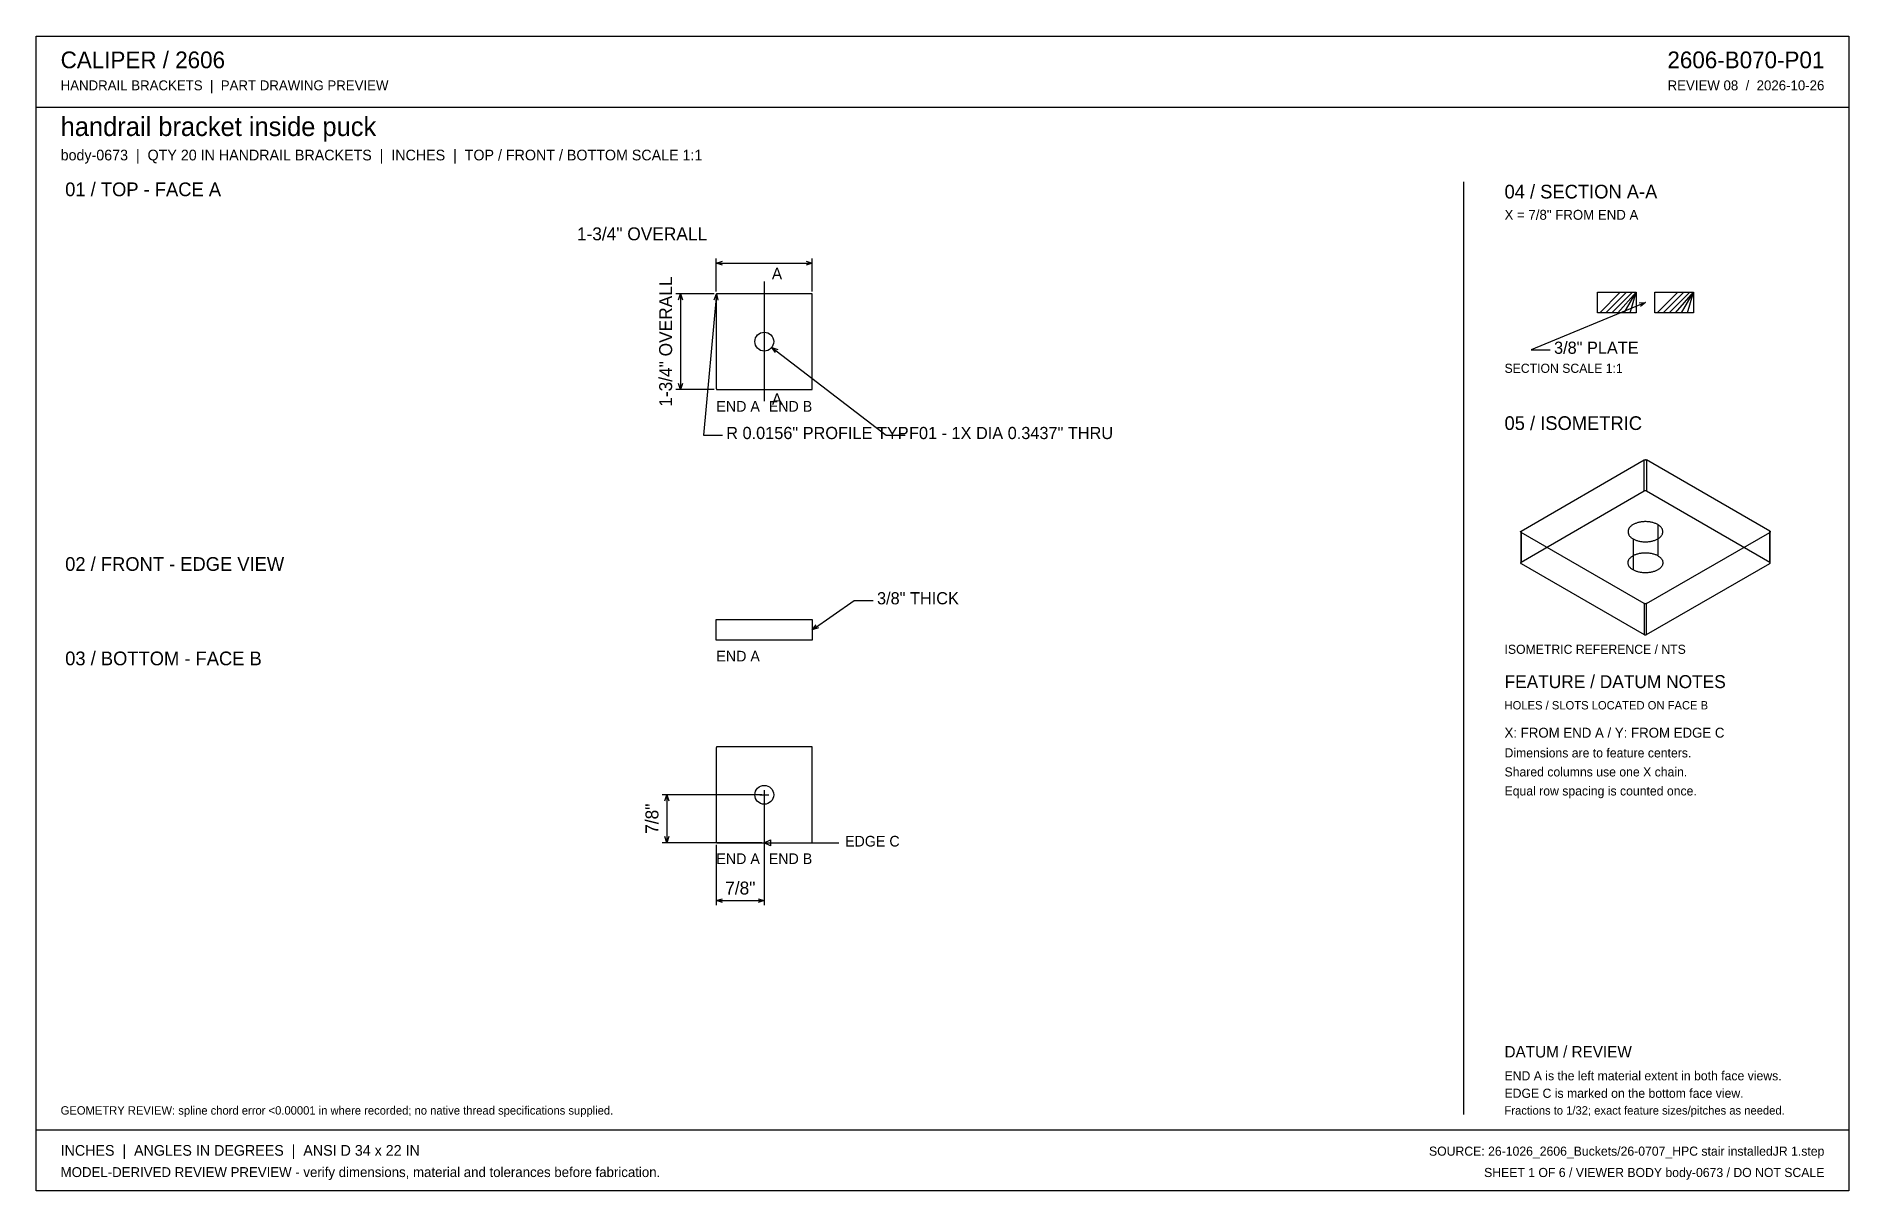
# Model space of a CAD drawing. Header units: inches. Extents: x 0.5 to 33.5, y 0.5 to 21.5.
import ezdxf
from ezdxf.enums import TextEntityAlignment as Align

# ---------------------------------------------------------------- set-up
doc = ezdxf.new("R2010")
doc.units = ezdxf.units.IN
doc.header["$MEASUREMENT"] = 0

msp = doc.modelspace()

# ---------------------------------------------------------------- texts
at = {"layer": 'ANNOTATION'}
for s, height, p in [('CALIPER / 2606', 0.30556, (0.917, 20.944)), ('HANDRAIL BRACKETS  |  PART DRAWING PREVIEW', 0.18056, (0.917, 20.542)), ('handrail bracket inside puck', 0.34722, (0.917, 19.708)), ('body-0673  |  QTY 20 IN HANDRAIL BRACKETS  |  INCHES  |  TOP / FRONT / BOTTOM SCALE 1:1', 0.19444, (0.917, 19.264)), ('01 / TOP - FACE A', 0.25, (1, 18.611)), ('04 / SECTION A-A', 0.25, (27.25, 18.569)), ('X = 7/8" FROM END A', 0.18056, (27.25, 18.181)), ('A', 0.208, (13.889, 17.097)), ('3/8" PLATE', 0.2222, (28.153, 15.736)), ('SECTION SCALE 1:1', 0.16667, (27.25, 15.389)), ('END A', 0.1944, (12.875, 14.681)), ('A', 0.208, (13.889, 14.806)), ('05 / ISOMETRIC', 0.25, (27.25, 14.347)), ('R 0.0156" PROFILE TYP', 0.22222, (13.056, 14.181)), ('F01 - 1X DIA 0.3437" THRU', 0.22222, (16.389, 14.181)), ('02 / FRONT - EDGE VIEW', 0.25, (1, 11.778)), ('3/8" THICK', 0.2222, (15.806, 11.167)), ('03 / BOTTOM - FACE B', 0.25, (1, 10.056)), ('END A', 0.1944, (12.875, 10.125)), ('ISOMETRIC REFERENCE / NTS', 0.16667, (27.25, 10.264)), ('FEATURE / DATUM NOTES', 0.23611, (27.25, 9.639)), ('HOLES / SLOTS LOCATED ON FACE B', 0.15278, (27.25, 9.25)), ('X: FROM END A / Y: FROM EDGE C', 0.18056, (27.25, 8.736)), ('Dimensions are to feature centers.', 0.16667, (27.25, 8.375)), ('Shared columns use one X chain.', 0.16667, (27.25, 8.028)), ('Equal row spacing is counted once.', 0.16667, (27.25, 7.681)), ('EDGE C', 0.1944, (15.222, 6.75)), ('END A', 0.1944, (12.875, 6.431)), ('DATUM / REVIEW', 0.20833, (27.25, 2.903)), ('END A is the left material extent in both face views.', 0.16667, (27.25, 2.486)), ('EDGE C is marked on the bottom face view.', 0.16667, (27.25, 2.167)), ('GEOMETRY REVIEW: spline chord error <0.00001 in where recorded; no native thread specifications supplied.', 0.152778, (0.917, 1.861)), ('Fractions to 1/32; exact feature sizes/pitches as needed.', 0.15278, (27.25, 1.861)), ('INCHES  |  ANGLES IN DEGREES  |  ANSI D 34 x 22 IN', 0.19444, (0.917, 1.111)), ('MODEL-DERIVED REVIEW PREVIEW - verify dimensions, material and tolerances before fabrication.', 0.18056, (0.917, 0.722))]:
    msp.add_text(s, height=height, dxfattribs=at).set_placement(p)
for s, height, p in [('2606-B070-P01', 0.30556, (33.083, 20.944)), ('REVIEW 08  /  2026-10-26', 0.18056, (33.083, 20.542)), ('1-3/4" OVERALL', 0.23611, (12.708, 17.806)), ('END B', 0.1944, (14.625, 14.681)), ('END B', 0.1944, (14.625, 6.431)), ('SOURCE: 26-1026_2606_Buckets/26-0707_HPC stair installedJR 1.step', 0.16667, (33.083, 1.111)), ('SHEET 1 OF 6 / VIEWER BODY body-0673 / DO NOT SCALE', 0.16667, (33.083, 0.722))]:
    msp.add_text(s, height=height, dxfattribs=at).set_placement(p, align=Align.RIGHT)
for s, height, p in [('1-3/4" OVERALL', 0.23611, (12.069, 15.958)), ('7/8"', 0.2361, (11.819, 7.257))]:
    msp.add_text(s, height=height, rotation=90, dxfattribs=at).set_placement(p, align=Align.CENTER)
msp.add_text('7/8"', height=0.2361, dxfattribs=at).set_placement((13.312, 5.875), align=Align.CENTER)

# ---------------------------------------------------------------- linework, layer by layer
at = {"layer": 'ANNOTATION'}
for p, q in [((12.875, 16.875), (12.875, 17.472)), ((12.875, 17.389), (12.986, 17.424)), ((12.875, 17.389), (14.625, 17.389)), ((12.986, 17.354), (12.875, 17.389)), ((14.514, 17.424), (14.625, 17.389)), ((14.625, 17.389), (14.514, 17.354)), ((14.625, 16.875), (14.625, 17.472)), ((13.75, 17.056), (13.75, 14.875)), ((12.833, 16.833), (12.139, 16.833)), ((12.187, 16.722), (12.222, 16.833)), ((12.222, 16.833), (12.222, 15.083)), ((12.222, 16.833), (12.257, 16.722)), ((12.88, 16.829), (12.639, 14.25)), ((12.835, 16.721), (12.88, 16.829)), ((12.88, 16.829), (12.904, 16.715)), ((29.819, 16.674), (27.736, 15.806)), ((29.704, 16.663), (29.819, 16.674)), ((29.819, 16.674), (29.73, 16.599)), ((13.886, 15.854), (15.972, 14.25)), ((13.953, 15.758), (13.886, 15.854)), ((13.886, 15.854), (13.995, 15.813)), ((27.736, 15.806), (28.083, 15.806)), ((12.833, 15.083), (12.139, 15.083)), ((12.222, 15.083), (12.187, 15.194)), ((12.257, 15.194), (12.222, 15.083)), ((12.639, 14.25), (12.986, 14.25)), ((15.972, 14.25), (16.319, 14.25)), ((14.625, 10.701), (15.389, 11.236)), ((15.389, 11.236), (15.736, 11.236)), ((14.625, 10.701), (14.696, 10.794)), ((14.736, 10.737), (14.625, 10.701)), ((13.708, 7.694), (11.889, 7.694)), ((11.937, 7.583), (11.972, 7.694)), ((11.972, 7.694), (11.972, 6.819)), ((11.972, 7.694), (12.007, 7.583)), ((13.667, 7.694), (13.833, 7.694)), ((13.75, 7.778), (13.75, 7.611)), ((13.75, 7.653), (13.75, 5.681)), ((13.708, 6.819), (11.889, 6.819)), ((11.972, 6.819), (11.937, 6.931)), ((12.007, 6.931), (11.972, 6.819)), ((12.875, 6.778), (12.875, 5.681)), ((13.75, 6.819), (13.861, 6.875)), ((13.75, 6.819), (15.111, 6.819)), ((13.861, 6.764), (13.75, 6.819)), ((13.861, 6.875), (13.861, 6.764)), ((12.875, 5.764), (12.986, 5.799)), ((12.875, 5.764), (13.75, 5.764)), ((12.986, 5.729), (12.875, 5.764)), ((13.639, 5.799), (13.75, 5.764)), ((13.75, 5.764), (13.639, 5.729))]:
    msp.add_line(p, q, dxfattribs=at)
at = {"layer": 'OUTLINE'}
for p, q in [((0.472, 21.528), (33.528, 21.528)), ((0.472, 0.472), (0.472, 21.528)), ((33.528, 21.528), (33.528, 0.472)), ((0.472, 20.236), (33.528, 20.236)), ((26.5, 18.875), (26.5, 1.861)), ((28.944, 16.861), (29.648, 16.861)), ((28.944, 16.486), (28.944, 16.861)), ((28.986, 16.486), (29.361, 16.861)), ((29.097, 16.486), (29.472, 16.861)), ((29.208, 16.486), (29.583, 16.861)), ((29.319, 16.486), (29.648, 16.861)), ((29.431, 16.486), (29.648, 16.861)), ((29.542, 16.486), (29.648, 16.861)), ((29.648, 16.861), (29.648, 16.486)), ((29.991, 16.861), (30.694, 16.861)), ((29.991, 16.486), (29.991, 16.861)), ((30.033, 16.486), (30.408, 16.861)), ((30.144, 16.486), (30.519, 16.861)), ((30.255, 16.486), (30.63, 16.861)), ((30.366, 16.486), (30.694, 16.861)), ((30.477, 16.486), (30.694, 16.861)), ((30.589, 16.486), (30.694, 16.861)), ((30.694, 16.861), (30.694, 16.486)), ((12.876, 16.822), (12.875, 16.822)), ((12.875, 16.822), (12.875, 16.821)), ((12.875, 16.821), (12.875, 16.821)), ((12.875, 16.821), (12.875, 16.82)), ((12.875, 16.82), (12.875, 16.82)), ((12.875, 16.82), (12.875, 16.82)), ((12.875, 16.82), (12.875, 16.819)), ((12.875, 16.819), (12.875, 16.819)), ((12.875, 16.819), (12.875, 16.818)), ((12.875, 16.818), (12.875, 15.099)), ((12.875, 16.818), (12.875, 16.818)), ((12.875, 16.818), (12.875, 16.818)), ((12.877, 16.824), (12.876, 16.824)), ((12.876, 16.824), (12.876, 16.824)), ((12.876, 16.824), (12.876, 16.823)), ((12.876, 16.823), (12.876, 16.823)), ((12.876, 16.823), (12.876, 16.823)), ((12.876, 16.823), (12.876, 16.822)), ((12.876, 16.822), (12.876, 16.822)), ((12.878, 16.826), (12.877, 16.826)), ((12.877, 16.826), (12.877, 16.826)), ((12.877, 16.826), (12.877, 16.825)), ((12.877, 16.825), (12.877, 16.825)), ((12.877, 16.825), (12.877, 16.825)), ((12.877, 16.825), (12.877, 16.824)), ((12.879, 16.828), (12.878, 16.827)), ((12.878, 16.827), (12.878, 16.827)), ((12.878, 16.827), (12.878, 16.827)), ((12.878, 16.827), (12.878, 16.826)), ((12.88, 16.829), (12.879, 16.828)), ((12.879, 16.828), (12.879, 16.828)), ((12.879, 16.828), (12.879, 16.828)), ((12.879, 16.828), (12.879, 16.828)), ((12.881, 16.83), (12.88, 16.83)), ((12.88, 16.83), (12.88, 16.829)), ((12.88, 16.829), (12.88, 16.829)), ((12.88, 16.829), (12.88, 16.829)), ((12.882, 16.83), (12.881, 16.83)), ((12.881, 16.83), (12.881, 16.83)), ((12.881, 16.83), (12.881, 16.83)), ((12.883, 16.831), (12.882, 16.831)), ((12.882, 16.831), (12.882, 16.831)), ((12.882, 16.831), (12.882, 16.83)), ((12.884, 16.832), (12.883, 16.831)), ((12.883, 16.831), (12.883, 16.831)), ((12.883, 16.831), (12.883, 16.831)), ((12.885, 16.832), (12.884, 16.832)), ((12.884, 16.832), (12.884, 16.832)), ((12.884, 16.832), (12.884, 16.832)), ((12.886, 16.833), (12.885, 16.832)), ((12.885, 16.832), (12.885, 16.832)), ((12.885, 16.832), (12.885, 16.832)), ((12.887, 16.833), (12.886, 16.833)), ((12.886, 16.833), (12.886, 16.833)), ((12.886, 16.833), (12.886, 16.833)), ((12.888, 16.833), (12.887, 16.833)), ((12.887, 16.833), (12.887, 16.833)), ((12.889, 16.833), (12.888, 16.833)), ((12.888, 16.833), (12.888, 16.833)), ((12.888, 16.833), (12.888, 16.833)), ((12.89, 16.833), (12.889, 16.833)), ((12.889, 16.833), (12.889, 16.833)), ((12.889, 16.833), (12.889, 16.833)), ((12.891, 16.833), (12.89, 16.833)), ((12.89, 16.833), (12.89, 16.833)), ((14.609, 16.833), (12.891, 16.833)), ((14.61, 16.833), (14.609, 16.833)), ((14.611, 16.833), (14.61, 16.833)), ((14.61, 16.833), (14.61, 16.833)), ((14.612, 16.833), (14.611, 16.833)), ((14.611, 16.833), (14.611, 16.833)), ((14.611, 16.833), (14.611, 16.833)), ((14.613, 16.833), (14.612, 16.833)), ((14.612, 16.833), (14.612, 16.833)), ((14.612, 16.833), (14.612, 16.833)), ((14.614, 16.833), (14.613, 16.833)), ((14.613, 16.833), (14.613, 16.833)), ((14.615, 16.832), (14.614, 16.833)), ((14.614, 16.833), (14.614, 16.833)), ((14.614, 16.833), (14.614, 16.833)), ((14.616, 16.832), (14.615, 16.832)), ((14.615, 16.832), (14.615, 16.832)), ((14.615, 16.832), (14.615, 16.832)), ((14.617, 16.831), (14.616, 16.832)), ((14.616, 16.832), (14.616, 16.832)), ((14.616, 16.832), (14.616, 16.832)), ((14.618, 16.831), (14.617, 16.831)), ((14.617, 16.831), (14.617, 16.831)), ((14.617, 16.831), (14.617, 16.831)), ((14.618, 16.83), (14.618, 16.831)), ((14.618, 16.831), (14.618, 16.831)), ((14.619, 16.83), (14.618, 16.83)), ((14.62, 16.83), (14.619, 16.83)), ((14.619, 16.83), (14.619, 16.83)), ((14.619, 16.83), (14.619, 16.83)), ((14.62, 16.829), (14.62, 16.83)), ((14.621, 16.828), (14.62, 16.829)), ((14.62, 16.829), (14.62, 16.829)), ((14.62, 16.829), (14.62, 16.829)), ((14.622, 16.827), (14.621, 16.828)), ((14.621, 16.828), (14.621, 16.828)), ((14.621, 16.828), (14.621, 16.828)), ((14.621, 16.828), (14.621, 16.828)), ((14.622, 16.826), (14.622, 16.827)), ((14.622, 16.827), (14.622, 16.827)), ((14.622, 16.827), (14.622, 16.827)), ((14.623, 16.826), (14.622, 16.826)), ((14.623, 16.825), (14.623, 16.826)), ((14.623, 16.826), (14.623, 16.826)), ((14.623, 16.824), (14.623, 16.825)), ((14.623, 16.825), (14.623, 16.825)), ((14.623, 16.825), (14.623, 16.825)), ((14.624, 16.824), (14.623, 16.824)), ((14.624, 16.823), (14.624, 16.824)), ((14.624, 16.824), (14.624, 16.824)), ((14.624, 16.822), (14.624, 16.823)), ((14.624, 16.823), (14.624, 16.823)), ((14.624, 16.823), (14.624, 16.823)), ((14.625, 16.822), (14.624, 16.822)), ((14.624, 16.822), (14.624, 16.822)), ((14.625, 16.821), (14.625, 16.822)), ((14.625, 16.82), (14.625, 16.821)), ((14.625, 16.821), (14.625, 16.821)), ((14.625, 16.819), (14.625, 16.82)), ((14.625, 16.82), (14.625, 16.82)), ((14.625, 16.82), (14.625, 16.82)), ((14.625, 16.818), (14.625, 16.819)), ((14.625, 16.819), (14.625, 16.819)), ((14.625, 15.099), (14.625, 16.818)), ((14.625, 16.818), (14.625, 16.818)), ((14.625, 16.818), (14.625, 16.818)), ((29.648, 16.486), (28.944, 16.486)), ((30.694, 16.486), (29.991, 16.486)), ((12.875, 15.099), (12.875, 15.099)), ((12.875, 15.099), (12.875, 15.098)), ((12.875, 15.098), (12.875, 15.098)), ((12.875, 15.098), (12.875, 15.097)), ((12.875, 15.097), (12.875, 15.097)), ((12.875, 15.097), (12.875, 15.097)), ((12.875, 15.097), (12.875, 15.096)), ((12.875, 15.096), (12.875, 15.096)), ((12.875, 15.096), (12.875, 15.096)), ((12.875, 15.096), (12.875, 15.095)), ((12.875, 15.095), (12.876, 15.095)), ((12.876, 15.095), (12.876, 15.094)), ((12.876, 15.094), (12.876, 15.094)), ((12.876, 15.094), (12.876, 15.094)), ((12.876, 15.094), (12.876, 15.093)), ((12.876, 15.093), (12.876, 15.093)), ((12.876, 15.093), (12.876, 15.093)), ((12.876, 15.093), (12.877, 15.092)), ((12.877, 15.092), (12.877, 15.092)), ((12.877, 15.092), (12.877, 15.092)), ((12.877, 15.092), (12.877, 15.091)), ((12.877, 15.091), (12.877, 15.091)), ((12.877, 15.091), (12.877, 15.091)), ((12.877, 15.091), (12.878, 15.09)), ((12.878, 15.09), (12.878, 15.09)), ((12.878, 15.09), (12.878, 15.09)), ((12.878, 15.09), (12.878, 15.089)), ((12.878, 15.089), (12.879, 15.089)), ((12.879, 15.089), (12.879, 15.089)), ((12.879, 15.089), (12.879, 15.088)), ((12.879, 15.088), (12.879, 15.088)), ((12.879, 15.088), (12.88, 15.088)), ((12.88, 15.088), (12.88, 15.088)), ((12.88, 15.088), (12.88, 15.087)), ((12.88, 15.087), (12.88, 15.087)), ((12.88, 15.087), (12.881, 15.087)), ((12.881, 15.087), (12.881, 15.087)), ((12.881, 15.087), (12.881, 15.086)), ((12.881, 15.086), (12.882, 15.086)), ((12.882, 15.086), (12.882, 15.086)), ((12.882, 15.086), (12.882, 15.086)), ((12.882, 15.086), (12.883, 15.086)), ((12.883, 15.086), (12.883, 15.085)), ((12.883, 15.085), (12.883, 15.085)), ((12.883, 15.085), (12.884, 15.085)), ((12.884, 15.085), (12.884, 15.085)), ((12.884, 15.085), (12.884, 15.085)), ((12.884, 15.085), (12.885, 15.085)), ((12.885, 15.085), (12.885, 15.084)), ((12.885, 15.084), (12.885, 15.084)), ((12.885, 15.084), (12.886, 15.084)), ((12.886, 15.084), (12.886, 15.084)), ((12.886, 15.084), (12.886, 15.084)), ((12.886, 15.084), (12.887, 15.084)), ((12.887, 15.084), (12.887, 15.084)), ((12.887, 15.084), (12.888, 15.084)), ((12.888, 15.084), (12.888, 15.084)), ((12.888, 15.084), (12.888, 15.084)), ((12.888, 15.084), (12.889, 15.083)), ((12.889, 15.083), (12.889, 15.083)), ((12.889, 15.083), (12.889, 15.083)), ((12.889, 15.083), (12.89, 15.083)), ((12.89, 15.083), (12.89, 15.083)), ((12.89, 15.083), (12.891, 15.083)), ((12.891, 15.083), (14.609, 15.083)), ((14.609, 15.083), (14.61, 15.083)), ((14.61, 15.083), (14.61, 15.083)), ((14.61, 15.083), (14.611, 15.083)), ((14.611, 15.083), (14.612, 15.084)), ((14.611, 15.083), (14.611, 15.083)), ((14.611, 15.083), (14.611, 15.083)), ((14.612, 15.084), (14.612, 15.084)), ((14.612, 15.084), (14.612, 15.084)), ((14.612, 15.084), (14.613, 15.084)), ((14.613, 15.084), (14.613, 15.084)), ((14.613, 15.084), (14.614, 15.084)), ((14.614, 15.084), (14.614, 15.084)), ((14.614, 15.084), (14.614, 15.084)), ((14.614, 15.084), (14.615, 15.084)), ((14.615, 15.084), (14.615, 15.085)), ((14.615, 15.085), (14.616, 15.085)), ((14.615, 15.084), (14.615, 15.084)), ((14.616, 15.085), (14.616, 15.085)), ((14.616, 15.085), (14.616, 15.085)), ((14.616, 15.085), (14.617, 15.085)), ((14.617, 15.085), (14.617, 15.086)), ((14.617, 15.086), (14.618, 15.086)), ((14.617, 15.085), (14.617, 15.085)), ((14.618, 15.086), (14.618, 15.086)), ((14.618, 15.086), (14.618, 15.086)), ((14.618, 15.086), (14.619, 15.086)), ((14.619, 15.086), (14.619, 15.087)), ((14.619, 15.087), (14.619, 15.087)), ((14.619, 15.087), (14.62, 15.087)), ((14.62, 15.087), (14.62, 15.088)), ((14.62, 15.088), (14.62, 15.088)), ((14.62, 15.088), (14.621, 15.088)), ((14.62, 15.087), (14.62, 15.087)), ((14.621, 15.088), (14.621, 15.089)), ((14.621, 15.089), (14.621, 15.089)), ((14.621, 15.089), (14.622, 15.089)), ((14.621, 15.088), (14.621, 15.088)), ((14.622, 15.09), (14.623, 15.091)), ((14.622, 15.089), (14.622, 15.09)), ((14.622, 15.09), (14.622, 15.09)), ((14.622, 15.09), (14.622, 15.09)), ((14.623, 15.092), (14.624, 15.093)), ((14.623, 15.091), (14.623, 15.092)), ((14.623, 15.092), (14.623, 15.092)), ((14.623, 15.092), (14.623, 15.092)), ((14.623, 15.091), (14.623, 15.091)), ((14.623, 15.091), (14.623, 15.091)), ((14.624, 15.094), (14.624, 15.095)), ((14.624, 15.095), (14.625, 15.095)), ((14.624, 15.093), (14.624, 15.094)), ((14.624, 15.094), (14.624, 15.094)), ((14.624, 15.094), (14.624, 15.094)), ((14.624, 15.093), (14.624, 15.093)), ((14.624, 15.093), (14.624, 15.093)), ((14.625, 15.098), (14.625, 15.099)), ((14.625, 15.099), (14.625, 15.099)), ((14.625, 15.097), (14.625, 15.098)), ((14.625, 15.098), (14.625, 15.098)), ((14.625, 15.096), (14.625, 15.097)), ((14.625, 15.097), (14.625, 15.097)), ((14.625, 15.097), (14.625, 15.097)), ((14.625, 15.095), (14.625, 15.096)), ((14.625, 15.096), (14.625, 15.096)), ((14.625, 15.096), (14.625, 15.096)), ((27.552, 12.503), (29.799, 13.801)), ((29.799, 13.801), (29.8, 13.801)), ((29.799, 13.235), (29.799, 13.801)), ((29.8, 13.801), (29.801, 13.802)), ((29.8, 13.801), (29.8, 13.801)), ((29.801, 13.802), (29.801, 13.802)), ((29.801, 13.802), (29.802, 13.802)), ((29.802, 13.802), (29.803, 13.803)), ((29.802, 13.802), (29.802, 13.802)), ((29.803, 13.803), (29.803, 13.803)), ((29.803, 13.803), (29.804, 13.803)), ((29.804, 13.803), (29.805, 13.803)), ((29.805, 13.803), (29.806, 13.804)), ((29.805, 13.803), (29.805, 13.803)), ((29.806, 13.804), (29.806, 13.804)), ((29.806, 13.804), (29.807, 13.804)), ((29.807, 13.804), (29.808, 13.804)), ((29.808, 13.804), (29.808, 13.804)), ((29.808, 13.804), (29.809, 13.804)), ((29.809, 13.804), (29.81, 13.805)), ((29.81, 13.805), (29.81, 13.805)), ((29.81, 13.805), (29.811, 13.805)), ((29.811, 13.805), (29.812, 13.805)), ((29.812, 13.805), (29.812, 13.805)), ((29.812, 13.805), (29.813, 13.805)), ((29.813, 13.805), (29.814, 13.805)), ((29.814, 13.805), (29.815, 13.805)), ((29.815, 13.805), (29.815, 13.805)), ((29.815, 13.805), (29.816, 13.805)), ((29.816, 13.805), (29.817, 13.805)), ((29.817, 13.805), (29.817, 13.806)), ((29.817, 13.806), (29.818, 13.806)), ((29.818, 13.806), (29.819, 13.806)), ((29.819, 13.806), (29.819, 13.806)), ((29.819, 13.806), (29.82, 13.806)), ((29.82, 13.806), (29.821, 13.806)), ((29.821, 13.806), (29.822, 13.806)), ((29.822, 13.806), (29.822, 13.805)), ((29.822, 13.805), (29.823, 13.805)), ((29.823, 13.805), (29.824, 13.805)), ((29.824, 13.805), (29.824, 13.805)), ((29.824, 13.805), (29.825, 13.805)), ((29.825, 13.805), (29.826, 13.805)), ((29.826, 13.805), (29.826, 13.805)), ((29.826, 13.805), (29.827, 13.805)), ((29.827, 13.805), (29.828, 13.805)), ((29.828, 13.805), (29.829, 13.805)), ((29.829, 13.805), (29.829, 13.805)), ((29.829, 13.805), (29.83, 13.804)), ((29.83, 13.804), (29.831, 13.804)), ((29.831, 13.804), (29.831, 13.804)), ((29.831, 13.804), (29.832, 13.804)), ((29.832, 13.804), (29.832, 13.804)), ((29.832, 13.804), (29.833, 13.804)), ((29.833, 13.804), (29.834, 13.803)), ((29.834, 13.803), (29.834, 13.803)), ((29.834, 13.803), (29.835, 13.803)), ((29.835, 13.803), (29.835, 13.803)), ((29.835, 13.803), (29.836, 13.803)), ((29.836, 13.803), (29.837, 13.802)), ((29.837, 13.802), (29.837, 13.802)), ((29.837, 13.802), (29.838, 13.802)), ((29.838, 13.802), (29.838, 13.802)), ((29.838, 13.802), (29.839, 13.801)), ((29.839, 13.801), (29.839, 13.801)), ((29.839, 13.801), (29.84, 13.801)), ((32.087, 12.503), (29.84, 13.801)), ((29.84, 13.801), (29.84, 13.235)), ((27.552, 11.937), (29.799, 13.235)), ((29.8, 13.235), (29.799, 13.235)), ((29.801, 13.235), (29.8, 13.235)), ((29.8, 13.235), (29.8, 13.235)), ((29.802, 13.236), (29.801, 13.236)), ((29.801, 13.236), (29.801, 13.235)), ((29.803, 13.236), (29.802, 13.236)), ((29.802, 13.236), (29.802, 13.236)), ((29.804, 13.237), (29.803, 13.237)), ((29.803, 13.237), (29.803, 13.236)), ((29.805, 13.237), (29.804, 13.237)), ((29.806, 13.237), (29.805, 13.237)), ((29.805, 13.237), (29.805, 13.237)), ((29.807, 13.238), (29.806, 13.238)), ((29.806, 13.238), (29.806, 13.237)), ((29.808, 13.238), (29.807, 13.238)), ((29.809, 13.238), (29.808, 13.238)), ((29.808, 13.238), (29.808, 13.238)), ((29.81, 13.238), (29.809, 13.238)), ((29.811, 13.239), (29.81, 13.239)), ((29.81, 13.239), (29.81, 13.238)), ((29.812, 13.239), (29.811, 13.239)), ((29.813, 13.239), (29.812, 13.239)), ((29.812, 13.239), (29.812, 13.239)), ((29.814, 13.239), (29.813, 13.239)), ((29.815, 13.239), (29.814, 13.239)), ((29.816, 13.239), (29.815, 13.239)), ((29.815, 13.239), (29.815, 13.239)), ((29.817, 13.239), (29.816, 13.239)), ((29.818, 13.239), (29.817, 13.239)), ((29.817, 13.239), (29.817, 13.239)), ((29.819, 13.239), (29.818, 13.239)), ((29.82, 13.239), (29.819, 13.239)), ((29.819, 13.239), (29.819, 13.239)), ((29.821, 13.239), (29.82, 13.239)), ((29.822, 13.239), (29.821, 13.239)), ((29.823, 13.239), (29.822, 13.239)), ((29.822, 13.239), (29.822, 13.239)), ((29.824, 13.239), (29.823, 13.239)), ((29.825, 13.239), (29.824, 13.239)), ((29.824, 13.239), (29.824, 13.239)), ((29.826, 13.239), (29.825, 13.239)), ((29.827, 13.239), (29.826, 13.239)), ((29.826, 13.239), (29.826, 13.239)), ((29.828, 13.239), (29.827, 13.239)), ((29.829, 13.239), (29.828, 13.239)), ((29.829, 13.238), (29.829, 13.239)), ((29.83, 13.238), (29.829, 13.238)), ((29.831, 13.238), (29.83, 13.238)), ((29.832, 13.238), (29.831, 13.238)), ((29.831, 13.238), (29.831, 13.238)), ((29.833, 13.237), (29.832, 13.238)), ((29.832, 13.238), (29.832, 13.238)), ((29.834, 13.237), (29.833, 13.237)), ((29.835, 13.237), (29.834, 13.237)), ((29.834, 13.237), (29.834, 13.237)), ((29.836, 13.236), (29.835, 13.237)), ((29.835, 13.237), (29.835, 13.237)), ((29.837, 13.236), (29.836, 13.236)), ((29.838, 13.236), (29.837, 13.236)), ((29.837, 13.236), (29.837, 13.236)), ((29.838, 13.235), (29.838, 13.236)), ((29.839, 13.235), (29.838, 13.235)), ((29.84, 13.235), (29.839, 13.235)), ((29.839, 13.235), (29.839, 13.235)), ((29.84, 13.235), (32.087, 11.937)), ((29.526, 12.562), (29.52, 12.553)), ((29.532, 12.57), (29.526, 12.562)), ((29.539, 12.578), (29.532, 12.57)), ((29.547, 12.586), (29.539, 12.578)), ((29.555, 12.593), (29.547, 12.586)), ((29.564, 12.601), (29.555, 12.593)), ((29.574, 12.608), (29.564, 12.601)), ((29.584, 12.615), (29.574, 12.608)), ((29.595, 12.621), (29.584, 12.615)), ((29.606, 12.627), (29.595, 12.621)), ((29.618, 12.633), (29.606, 12.627)), ((29.63, 12.639), (29.618, 12.633)), ((29.643, 12.644), (29.63, 12.639)), ((29.656, 12.649), (29.643, 12.644)), ((29.67, 12.653), (29.656, 12.649)), ((29.684, 12.657), (29.67, 12.653)), ((29.698, 12.661), (29.684, 12.657)), ((29.712, 12.664), (29.698, 12.661)), ((29.727, 12.667), (29.712, 12.664)), ((29.742, 12.669), (29.727, 12.667)), ((29.757, 12.671), (29.742, 12.669)), ((29.773, 12.673), (29.757, 12.671)), ((29.788, 12.674), (29.773, 12.673)), ((29.804, 12.675), (29.788, 12.674)), ((29.819, 12.675), (29.804, 12.675)), ((29.835, 12.675), (29.819, 12.675)), ((29.851, 12.674), (29.835, 12.675)), ((29.866, 12.673), (29.851, 12.674)), ((29.881, 12.671), (29.866, 12.673)), ((29.897, 12.669), (29.881, 12.671)), ((29.912, 12.667), (29.897, 12.669)), ((29.926, 12.664), (29.912, 12.667)), ((29.941, 12.661), (29.926, 12.664)), ((29.955, 12.657), (29.941, 12.661)), ((29.969, 12.653), (29.955, 12.657)), ((29.983, 12.649), (29.969, 12.653)), ((29.996, 12.644), (29.983, 12.649)), ((30.009, 12.639), (29.996, 12.644)), ((30.021, 12.633), (30.009, 12.639)), ((30.033, 12.627), (30.021, 12.633)), ((30.044, 12.621), (30.033, 12.627)), ((30.044, 12.621), (30.044, 12.055)), ((30.055, 12.615), (30.044, 12.621)), ((30.065, 12.608), (30.055, 12.615)), ((30.075, 12.601), (30.065, 12.608)), ((30.084, 12.593), (30.075, 12.601)), ((30.092, 12.586), (30.084, 12.593)), ((30.1, 12.578), (30.092, 12.586)), ((30.107, 12.57), (30.1, 12.578)), ((30.113, 12.562), (30.107, 12.57)), ((30.119, 12.553), (30.113, 12.562)), ((27.543, 12.492), (27.543, 12.493)), ((27.543, 12.493), (27.543, 12.493)), ((27.543, 12.493), (27.544, 12.493)), ((27.543, 12.491), (27.543, 12.492)), ((27.543, 12.492), (27.543, 12.492)), ((27.543, 12.49), (27.543, 12.491)), ((27.543, 12.491), (27.543, 12.491)), ((27.543, 12.491), (27.543, 12.491)), ((27.544, 12.489), (27.543, 12.49)), ((27.543, 12.49), (27.543, 12.49)), ((27.544, 12.495), (27.544, 12.496)), ((27.544, 12.496), (27.545, 12.496)), ((27.544, 12.494), (27.544, 12.495)), ((27.544, 12.495), (27.544, 12.495)), ((27.544, 12.495), (27.544, 12.495)), ((27.544, 12.493), (27.544, 12.494)), ((27.544, 12.494), (27.544, 12.494)), ((27.544, 12.488), (27.544, 12.489)), ((27.544, 12.489), (27.544, 12.489)), ((27.544, 12.489), (27.544, 12.489)), ((27.544, 12.487), (27.544, 12.488)), ((27.544, 12.488), (27.544, 12.488)), ((27.545, 12.487), (27.544, 12.487)), ((27.544, 12.487), (27.544, 12.487)), ((27.545, 12.497), (27.546, 12.498)), ((27.545, 12.496), (27.545, 12.497)), ((27.545, 12.497), (27.545, 12.497)), ((27.545, 12.497), (27.545, 12.497)), ((27.545, 12.486), (27.545, 12.487)), ((27.545, 12.485), (27.545, 12.486)), ((27.545, 12.486), (27.545, 12.486)), ((27.546, 12.485), (27.545, 12.485)), ((27.546, 12.498), (27.546, 12.499)), ((27.546, 12.499), (27.546, 12.499)), ((27.546, 12.499), (27.547, 12.499)), ((27.546, 12.498), (27.546, 12.498)), ((27.546, 12.484), (27.546, 12.485)), ((27.546, 12.485), (27.546, 12.485)), ((27.547, 12.484), (27.546, 12.484)), ((27.546, 12.484), (27.546, 12.484)), ((27.547, 12.499), (27.547, 12.5)), ((27.547, 12.5), (27.547, 12.5)), ((27.547, 12.5), (27.548, 12.5)), ((27.547, 12.483), (27.547, 12.484)), ((27.548, 12.482), (27.547, 12.483)), ((27.547, 12.483), (27.547, 12.483)), ((27.548, 12.5), (27.548, 12.501)), ((27.548, 12.501), (27.549, 12.501)), ((27.549, 12.482), (27.548, 12.482)), ((27.548, 12.482), (27.548, 12.482)), ((27.549, 12.501), (27.549, 12.502)), ((27.549, 12.502), (27.55, 12.502)), ((27.549, 12.501), (27.549, 12.501)), ((27.549, 12.481), (27.549, 12.482)), ((27.55, 12.481), (27.549, 12.481)), ((27.549, 12.481), (27.549, 12.481)), ((27.55, 12.502), (27.551, 12.503)), ((27.55, 12.502), (27.55, 12.502)), ((27.551, 12.48), (27.55, 12.481)), ((27.55, 12.481), (27.55, 12.481)), ((27.551, 12.503), (27.551, 12.503)), ((27.551, 12.503), (27.552, 12.503)), ((27.552, 12.48), (27.551, 12.48)), ((27.551, 12.48), (27.551, 12.48)), ((27.552, 12.503), (27.552, 11.937)), ((29.799, 11.182), (27.552, 12.48)), ((27.552, 11.913), (27.552, 12.48)), ((29.503, 12.509), (29.502, 12.5)), ((29.502, 12.5), (29.502, 12.491)), ((29.502, 12.491), (29.502, 12.482)), ((29.502, 12.482), (29.503, 12.473)), ((29.505, 12.518), (29.503, 12.509)), ((29.503, 12.473), (29.505, 12.464)), ((29.508, 12.527), (29.505, 12.518)), ((29.505, 12.464), (29.508, 12.456)), ((29.511, 12.536), (29.508, 12.527)), ((29.508, 12.456), (29.511, 12.447)), ((29.515, 12.545), (29.511, 12.536)), ((29.511, 12.447), (29.515, 12.438)), ((29.52, 12.553), (29.515, 12.545)), ((29.515, 12.438), (29.52, 12.43)), ((29.52, 12.43), (29.526, 12.421)), ((29.526, 12.421), (29.532, 12.413)), ((29.532, 12.413), (29.539, 12.405)), ((29.539, 12.405), (29.547, 12.397)), ((29.547, 12.397), (29.555, 12.389)), ((29.555, 12.389), (29.564, 12.382)), ((29.564, 12.382), (29.574, 12.375)), ((29.574, 12.375), (29.584, 12.368)), ((29.584, 12.368), (29.595, 12.362)), ((29.595, 12.362), (29.606, 12.355)), ((29.595, 12.362), (29.595, 11.796)), ((29.606, 12.355), (29.618, 12.35)), ((29.618, 12.35), (29.63, 12.344)), ((29.63, 12.344), (29.643, 12.339)), ((29.643, 12.339), (29.656, 12.334)), ((29.656, 12.334), (29.67, 12.33)), ((29.67, 12.33), (29.684, 12.326)), ((29.684, 12.326), (29.698, 12.322)), ((29.698, 12.322), (29.712, 12.319)), ((29.712, 12.319), (29.727, 12.316)), ((29.727, 12.316), (29.742, 12.313)), ((29.742, 12.313), (29.757, 12.311)), ((29.757, 12.311), (29.773, 12.31)), ((29.773, 12.31), (29.788, 12.309)), ((29.788, 12.309), (29.804, 12.308)), ((29.804, 12.308), (29.819, 12.308)), ((29.819, 12.308), (29.835, 12.308)), ((29.835, 12.308), (29.851, 12.309)), ((29.84, 11.182), (32.087, 12.48)), ((29.851, 12.309), (29.866, 12.31)), ((29.866, 12.31), (29.881, 12.311)), ((29.881, 12.311), (29.897, 12.313)), ((29.897, 12.313), (29.912, 12.316)), ((29.912, 12.316), (29.926, 12.319)), ((29.926, 12.319), (29.941, 12.322)), ((29.941, 12.322), (29.955, 12.326)), ((29.955, 12.326), (29.969, 12.33)), ((29.969, 12.33), (29.983, 12.334)), ((29.983, 12.334), (29.996, 12.339)), ((29.996, 12.339), (30.009, 12.344)), ((30.009, 12.344), (30.021, 12.35)), ((30.021, 12.35), (30.033, 12.355)), ((30.033, 12.355), (30.044, 12.362)), ((30.044, 12.362), (30.055, 12.368)), ((30.055, 12.368), (30.065, 12.375)), ((30.065, 12.375), (30.075, 12.382)), ((30.075, 12.382), (30.084, 12.389)), ((30.084, 12.389), (30.092, 12.397)), ((30.092, 12.397), (30.1, 12.405)), ((30.1, 12.405), (30.107, 12.413)), ((30.107, 12.413), (30.113, 12.421)), ((30.113, 12.421), (30.119, 12.43)), ((30.124, 12.545), (30.119, 12.553)), ((30.119, 12.43), (30.124, 12.438)), ((30.128, 12.536), (30.124, 12.545)), ((30.124, 12.438), (30.128, 12.447)), ((30.131, 12.527), (30.128, 12.536)), ((30.128, 12.447), (30.131, 12.456)), ((30.134, 12.518), (30.131, 12.527)), ((30.131, 12.456), (30.134, 12.464)), ((30.136, 12.509), (30.134, 12.518)), ((30.134, 12.464), (30.136, 12.473)), ((30.137, 12.5), (30.136, 12.509)), ((30.136, 12.473), (30.137, 12.482)), ((30.137, 12.491), (30.137, 12.5)), ((30.137, 12.482), (30.137, 12.491)), ((32.087, 12.503), (32.088, 12.503)), ((32.087, 11.937), (32.087, 12.503)), ((32.088, 12.48), (32.087, 12.48)), ((32.087, 12.48), (32.087, 11.913)), ((32.088, 12.503), (32.088, 12.503)), ((32.088, 12.503), (32.089, 12.502)), ((32.089, 12.481), (32.088, 12.48)), ((32.088, 12.48), (32.088, 12.48)), ((32.089, 12.502), (32.089, 12.502)), ((32.089, 12.502), (32.089, 12.502)), ((32.089, 12.502), (32.09, 12.501)), ((32.09, 12.481), (32.089, 12.481)), ((32.089, 12.481), (32.089, 12.481)), ((32.089, 12.481), (32.089, 12.481)), ((32.09, 12.501), (32.09, 12.501)), ((32.09, 12.501), (32.091, 12.501)), ((32.091, 12.482), (32.09, 12.482)), ((32.09, 12.482), (32.09, 12.481)), ((32.091, 12.501), (32.091, 12.5)), ((32.091, 12.5), (32.091, 12.5)), ((32.091, 12.5), (32.092, 12.5)), ((32.092, 12.483), (32.091, 12.483)), ((32.091, 12.483), (32.091, 12.482)), ((32.091, 12.482), (32.091, 12.482)), ((32.092, 12.5), (32.092, 12.499)), ((32.092, 12.499), (32.092, 12.499)), ((32.092, 12.499), (32.093, 12.499)), ((32.093, 12.484), (32.092, 12.484)), ((32.092, 12.484), (32.092, 12.484)), ((32.092, 12.484), (32.092, 12.483)), ((32.093, 12.499), (32.093, 12.498)), ((32.093, 12.498), (32.093, 12.498)), ((32.093, 12.498), (32.094, 12.497)), ((32.094, 12.485), (32.093, 12.485)), ((32.093, 12.485), (32.093, 12.485)), ((32.093, 12.485), (32.093, 12.484)), ((32.094, 12.497), (32.094, 12.497)), ((32.094, 12.497), (32.094, 12.497)), ((32.094, 12.497), (32.094, 12.496)), ((32.094, 12.496), (32.094, 12.496)), ((32.094, 12.496), (32.095, 12.495)), ((32.095, 12.487), (32.094, 12.487)), ((32.094, 12.487), (32.094, 12.487)), ((32.094, 12.487), (32.094, 12.486)), ((32.094, 12.486), (32.094, 12.486)), ((32.094, 12.486), (32.094, 12.485)), ((32.095, 12.495), (32.095, 12.495)), ((32.095, 12.495), (32.095, 12.495)), ((32.095, 12.495), (32.095, 12.494)), ((32.095, 12.494), (32.095, 12.494)), ((32.095, 12.494), (32.095, 12.493)), ((32.095, 12.493), (32.095, 12.493)), ((32.095, 12.493), (32.095, 12.493)), ((32.095, 12.493), (32.096, 12.492)), ((32.096, 12.491), (32.095, 12.49)), ((32.095, 12.49), (32.095, 12.49)), ((32.095, 12.49), (32.095, 12.489)), ((32.095, 12.489), (32.095, 12.489)), ((32.095, 12.489), (32.095, 12.489)), ((32.095, 12.489), (32.095, 12.488)), ((32.095, 12.488), (32.095, 12.488)), ((32.095, 12.488), (32.095, 12.487)), ((32.096, 12.492), (32.096, 12.492)), ((32.096, 12.492), (32.096, 12.491)), ((32.096, 12.491), (32.096, 12.491)), ((32.096, 12.491), (32.096, 12.491)), ((27.544, 11.927), (27.543, 11.927)), ((27.543, 11.927), (27.543, 11.926)), ((27.543, 11.926), (27.543, 11.926)), ((27.543, 11.926), (27.543, 11.926)), ((27.543, 11.926), (27.543, 11.925)), ((27.543, 11.925), (27.543, 11.925)), ((27.543, 11.925), (27.543, 11.924)), ((27.543, 11.924), (27.543, 11.924)), ((27.543, 11.924), (27.543, 11.924)), ((27.543, 11.924), (27.544, 11.923)), ((27.545, 11.93), (27.544, 11.93)), ((27.544, 11.93), (27.544, 11.929)), ((27.544, 11.929), (27.544, 11.929)), ((27.544, 11.929), (27.544, 11.929)), ((27.544, 11.929), (27.544, 11.928)), ((27.544, 11.928), (27.544, 11.928)), ((27.544, 11.928), (27.544, 11.927)), ((27.544, 11.923), (27.544, 11.923)), ((27.544, 11.923), (27.544, 11.922)), ((27.544, 11.922), (27.544, 11.922)), ((27.544, 11.922), (27.544, 11.922)), ((27.544, 11.922), (27.544, 11.921)), ((27.544, 11.921), (27.544, 11.921)), ((27.544, 11.921), (27.545, 11.92)), ((27.546, 11.932), (27.545, 11.931)), ((27.545, 11.931), (27.545, 11.931)), ((27.545, 11.931), (27.545, 11.93)), ((27.545, 11.93), (27.545, 11.93)), ((27.545, 11.92), (27.545, 11.92)), ((27.545, 11.92), (27.545, 11.92)), ((27.545, 11.92), (27.545, 11.919)), ((27.545, 11.919), (27.546, 11.919)), ((27.547, 11.933), (27.546, 11.933)), ((27.546, 11.933), (27.546, 11.932)), ((27.546, 11.932), (27.546, 11.932)), ((27.546, 11.932), (27.546, 11.932)), ((27.546, 11.919), (27.546, 11.918)), ((27.546, 11.918), (27.546, 11.918)), ((27.546, 11.918), (27.546, 11.918)), ((27.546, 11.918), (27.547, 11.917)), ((27.548, 11.934), (27.547, 11.934)), ((27.547, 11.934), (27.547, 11.933)), ((27.547, 11.933), (27.547, 11.933)), ((27.547, 11.917), (27.547, 11.917)), ((27.547, 11.917), (27.547, 11.917)), ((27.547, 11.917), (27.548, 11.916)), ((27.549, 11.935), (27.548, 11.935)), ((27.548, 11.935), (27.548, 11.934)), ((27.548, 11.916), (27.548, 11.916)), ((27.548, 11.916), (27.549, 11.916)), ((27.55, 11.936), (27.549, 11.936)), ((27.549, 11.936), (27.549, 11.935)), ((27.549, 11.935), (27.549, 11.935)), ((27.549, 11.916), (27.549, 11.915)), ((27.549, 11.915), (27.549, 11.915)), ((27.549, 11.915), (27.55, 11.915)), ((27.551, 11.936), (27.55, 11.936)), ((27.55, 11.936), (27.55, 11.936)), ((27.55, 11.915), (27.55, 11.914)), ((27.55, 11.914), (27.551, 11.914)), ((27.552, 11.937), (27.551, 11.937)), ((27.551, 11.937), (27.551, 11.936)), ((27.551, 11.914), (27.551, 11.914)), ((27.551, 11.914), (27.552, 11.913)), ((27.552, 11.913), (29.799, 10.616)), ((29.502, 11.934), (29.503, 11.943)), ((29.502, 11.925), (29.502, 11.934)), ((29.502, 11.916), (29.502, 11.925)), ((29.503, 11.907), (29.502, 11.916)), ((29.503, 11.943), (29.505, 11.952)), ((29.505, 11.898), (29.503, 11.907)), ((29.505, 11.952), (29.508, 11.961)), ((29.508, 11.961), (29.511, 11.97)), ((29.511, 11.97), (29.515, 11.979)), ((29.515, 11.979), (29.52, 11.987)), ((29.52, 11.987), (29.526, 11.995)), ((29.526, 11.995), (29.532, 12.004)), ((29.532, 12.004), (29.539, 12.012)), ((29.539, 12.012), (29.547, 12.02)), ((29.547, 12.02), (29.555, 12.027)), ((29.555, 12.027), (29.564, 12.035)), ((29.564, 12.035), (29.574, 12.042)), ((29.574, 12.042), (29.584, 12.048)), ((29.584, 12.048), (29.595, 12.055)), ((29.595, 12.055), (29.606, 12.061)), ((29.606, 12.061), (29.618, 12.067)), ((29.618, 12.067), (29.63, 12.073)), ((29.63, 12.073), (29.643, 12.078)), ((29.643, 12.078), (29.656, 12.083)), ((29.656, 12.083), (29.67, 12.087)), ((29.67, 12.087), (29.684, 12.091)), ((29.684, 12.091), (29.698, 12.095)), ((29.698, 12.095), (29.712, 12.098)), ((29.712, 12.098), (29.727, 12.101)), ((29.727, 12.101), (29.742, 12.103)), ((29.742, 12.103), (29.757, 12.105)), ((29.757, 12.105), (29.773, 12.107)), ((29.773, 12.107), (29.788, 12.108)), ((29.788, 12.108), (29.804, 12.108)), ((29.804, 12.108), (29.819, 12.109)), ((29.819, 12.109), (29.835, 12.108)), ((29.835, 12.108), (29.851, 12.108)), ((29.84, 10.616), (32.087, 11.913)), ((29.851, 12.108), (29.866, 12.107)), ((29.866, 12.107), (29.881, 12.105)), ((29.881, 12.105), (29.897, 12.103)), ((29.897, 12.103), (29.912, 12.101)), ((29.912, 12.101), (29.926, 12.098)), ((29.926, 12.098), (29.941, 12.095)), ((29.941, 12.095), (29.955, 12.091)), ((29.955, 12.091), (29.969, 12.087)), ((29.969, 12.087), (29.983, 12.083)), ((29.983, 12.083), (29.996, 12.078)), ((29.996, 12.078), (30.009, 12.073)), ((30.009, 12.073), (30.021, 12.067)), ((30.021, 12.067), (30.033, 12.061)), ((30.033, 12.061), (30.044, 12.055)), ((30.044, 12.055), (30.055, 12.048)), ((30.055, 12.048), (30.065, 12.042)), ((30.065, 12.042), (30.075, 12.035)), ((30.075, 12.035), (30.084, 12.027)), ((30.084, 12.027), (30.092, 12.02)), ((30.092, 12.02), (30.1, 12.012)), ((30.1, 12.012), (30.107, 12.004)), ((30.107, 12.004), (30.113, 11.995)), ((30.113, 11.995), (30.119, 11.987)), ((30.119, 11.987), (30.124, 11.979)), ((30.124, 11.979), (30.128, 11.97)), ((30.128, 11.97), (30.131, 11.961)), ((30.131, 11.961), (30.134, 11.952)), ((30.134, 11.952), (30.136, 11.943)), ((30.136, 11.907), (30.134, 11.898)), ((30.136, 11.943), (30.137, 11.934)), ((30.137, 11.916), (30.136, 11.907)), ((30.137, 11.934), (30.137, 11.925)), ((30.137, 11.925), (30.137, 11.916)), ((32.088, 11.937), (32.087, 11.937)), ((32.087, 11.913), (32.088, 11.914)), ((32.088, 11.936), (32.088, 11.937)), ((32.089, 11.936), (32.088, 11.936)), ((32.088, 11.914), (32.088, 11.914)), ((32.088, 11.914), (32.089, 11.914)), ((32.09, 11.935), (32.089, 11.936)), ((32.089, 11.936), (32.089, 11.936)), ((32.089, 11.936), (32.089, 11.936)), ((32.089, 11.914), (32.089, 11.915)), ((32.089, 11.915), (32.089, 11.915)), ((32.089, 11.915), (32.09, 11.915)), ((32.091, 11.935), (32.09, 11.935)), ((32.09, 11.935), (32.09, 11.935)), ((32.09, 11.915), (32.09, 11.916)), ((32.09, 11.916), (32.091, 11.916)), ((32.091, 11.934), (32.091, 11.935)), ((32.092, 11.933), (32.091, 11.934)), ((32.091, 11.934), (32.091, 11.934)), ((32.091, 11.916), (32.091, 11.917)), ((32.091, 11.917), (32.092, 11.917)), ((32.091, 11.916), (32.091, 11.916)), ((32.093, 11.932), (32.092, 11.933)), ((32.092, 11.933), (32.092, 11.933)), ((32.092, 11.933), (32.092, 11.933)), ((32.092, 11.917), (32.092, 11.918)), ((32.092, 11.918), (32.093, 11.918)), ((32.092, 11.917), (32.092, 11.917)), ((32.094, 11.931), (32.093, 11.932)), ((32.093, 11.932), (32.093, 11.932)), ((32.093, 11.932), (32.093, 11.932)), ((32.093, 11.918), (32.093, 11.919)), ((32.093, 11.919), (32.094, 11.919)), ((32.093, 11.918), (32.093, 11.918)), ((32.094, 11.93), (32.094, 11.931)), ((32.094, 11.931), (32.094, 11.931)), ((32.095, 11.929), (32.094, 11.93)), ((32.094, 11.93), (32.094, 11.93)), ((32.094, 11.93), (32.094, 11.93)), ((32.094, 11.92), (32.094, 11.921)), ((32.094, 11.921), (32.095, 11.921)), ((32.094, 11.919), (32.094, 11.92)), ((32.094, 11.92), (32.094, 11.92)), ((32.094, 11.92), (32.094, 11.92)), ((32.095, 11.928), (32.095, 11.929)), ((32.095, 11.929), (32.095, 11.929)), ((32.095, 11.929), (32.095, 11.929)), ((32.095, 11.927), (32.095, 11.928)), ((32.095, 11.928), (32.095, 11.928)), ((32.095, 11.926), (32.095, 11.927)), ((32.095, 11.927), (32.095, 11.927)), ((32.096, 11.926), (32.095, 11.926)), ((32.095, 11.923), (32.095, 11.924)), ((32.095, 11.924), (32.095, 11.924)), ((32.095, 11.924), (32.096, 11.924)), ((32.095, 11.922), (32.095, 11.923)), ((32.095, 11.923), (32.095, 11.923)), ((32.095, 11.921), (32.095, 11.922)), ((32.095, 11.922), (32.095, 11.922)), ((32.095, 11.922), (32.095, 11.922)), ((32.096, 11.925), (32.096, 11.926)), ((32.096, 11.926), (32.096, 11.926)), ((32.096, 11.924), (32.096, 11.925)), ((32.096, 11.925), (32.096, 11.925)), ((29.508, 11.889), (29.505, 11.898)), ((29.511, 11.881), (29.508, 11.889)), ((29.515, 11.872), (29.511, 11.881)), ((29.52, 11.863), (29.515, 11.872)), ((29.526, 11.855), (29.52, 11.863)), ((29.532, 11.847), (29.526, 11.855)), ((29.539, 11.839), (29.532, 11.847)), ((29.547, 11.831), (29.539, 11.839)), ((29.555, 11.823), (29.547, 11.831)), ((29.564, 11.816), (29.555, 11.823)), ((29.574, 11.809), (29.564, 11.816)), ((29.584, 11.802), (29.574, 11.809)), ((29.595, 11.796), (29.584, 11.802)), ((29.606, 11.789), (29.595, 11.796)), ((29.618, 11.783), (29.606, 11.789)), ((29.63, 11.778), (29.618, 11.783)), ((29.643, 11.773), (29.63, 11.778)), ((29.656, 11.768), (29.643, 11.773)), ((29.67, 11.763), (29.656, 11.768)), ((29.684, 11.759), (29.67, 11.763)), ((29.698, 11.756), (29.684, 11.759)), ((29.712, 11.753), (29.698, 11.756)), ((29.727, 11.75), (29.712, 11.753)), ((29.742, 11.747), (29.727, 11.75)), ((29.757, 11.745), (29.742, 11.747)), ((29.773, 11.744), (29.757, 11.745)), ((29.788, 11.743), (29.773, 11.744)), ((29.804, 11.742), (29.788, 11.743)), ((29.819, 11.742), (29.804, 11.742)), ((29.835, 11.742), (29.819, 11.742)), ((29.851, 11.743), (29.835, 11.742)), ((29.866, 11.744), (29.851, 11.743)), ((29.881, 11.745), (29.866, 11.744)), ((29.897, 11.747), (29.881, 11.745)), ((29.912, 11.75), (29.897, 11.747)), ((29.926, 11.753), (29.912, 11.75)), ((29.941, 11.756), (29.926, 11.753)), ((29.955, 11.759), (29.941, 11.756)), ((29.969, 11.763), (29.955, 11.759)), ((29.983, 11.768), (29.969, 11.763)), ((29.996, 11.773), (29.983, 11.768)), ((30.009, 11.778), (29.996, 11.773)), ((30.021, 11.783), (30.009, 11.778)), ((30.033, 11.789), (30.021, 11.783)), ((30.044, 11.796), (30.033, 11.789)), ((30.055, 11.802), (30.044, 11.796)), ((30.065, 11.809), (30.055, 11.802)), ((30.075, 11.816), (30.065, 11.809)), ((30.084, 11.823), (30.075, 11.816)), ((30.092, 11.831), (30.084, 11.823)), ((30.1, 11.839), (30.092, 11.831)), ((30.107, 11.847), (30.1, 11.839)), ((30.113, 11.855), (30.107, 11.847)), ((30.119, 11.863), (30.113, 11.855)), ((30.124, 11.872), (30.119, 11.863)), ((30.128, 11.881), (30.124, 11.872)), ((30.131, 11.889), (30.128, 11.881)), ((30.134, 11.898), (30.131, 11.889)), ((29.8, 11.182), (29.799, 11.182)), ((29.799, 11.182), (29.799, 10.616)), ((29.801, 11.181), (29.8, 11.182)), ((29.8, 11.182), (29.8, 11.182)), ((29.802, 11.181), (29.801, 11.181)), ((29.801, 11.181), (29.801, 11.181)), ((29.803, 11.18), (29.802, 11.181)), ((29.802, 11.181), (29.802, 11.181)), ((29.804, 11.18), (29.803, 11.18)), ((29.803, 11.18), (29.803, 11.18)), ((29.805, 11.18), (29.804, 11.18)), ((29.805, 11.179), (29.805, 11.18)), ((29.806, 11.179), (29.805, 11.179)), ((29.807, 11.179), (29.806, 11.179)), ((29.806, 11.179), (29.806, 11.179)), ((29.808, 11.179), (29.807, 11.179)), ((29.809, 11.178), (29.808, 11.179)), ((29.808, 11.179), (29.808, 11.179)), ((29.81, 11.178), (29.809, 11.178)), ((29.811, 11.178), (29.81, 11.178)), ((29.81, 11.178), (29.81, 11.178)), ((29.812, 11.178), (29.811, 11.178)), ((29.813, 11.178), (29.812, 11.178)), ((29.812, 11.178), (29.812, 11.178)), ((29.814, 11.178), (29.813, 11.178)), ((29.815, 11.178), (29.814, 11.178)), ((29.815, 11.177), (29.815, 11.178)), ((29.816, 11.177), (29.815, 11.177)), ((29.817, 11.177), (29.816, 11.177)), ((29.818, 11.177), (29.817, 11.177)), ((29.817, 11.177), (29.817, 11.177)), ((29.819, 11.177), (29.818, 11.177)), ((29.82, 11.177), (29.819, 11.177)), ((29.819, 11.177), (29.819, 11.177)), ((29.821, 11.177), (29.82, 11.177)), ((29.822, 11.177), (29.821, 11.177)), ((29.823, 11.177), (29.822, 11.177)), ((29.822, 11.177), (29.822, 11.177)), ((29.824, 11.177), (29.823, 11.177)), ((29.825, 11.178), (29.824, 11.178)), ((29.824, 11.178), (29.824, 11.177)), ((29.826, 11.178), (29.825, 11.178)), ((29.827, 11.178), (29.826, 11.178)), ((29.826, 11.178), (29.826, 11.178)), ((29.828, 11.178), (29.827, 11.178)), ((29.829, 11.178), (29.828, 11.178)), ((29.83, 11.178), (29.829, 11.178)), ((29.829, 11.178), (29.829, 11.178)), ((29.831, 11.179), (29.83, 11.178)), ((29.832, 11.179), (29.831, 11.179)), ((29.831, 11.179), (29.831, 11.179)), ((29.833, 11.179), (29.832, 11.179)), ((29.832, 11.179), (29.832, 11.179)), ((29.834, 11.179), (29.833, 11.179)), ((29.835, 11.18), (29.834, 11.18)), ((29.834, 11.18), (29.834, 11.179)), ((29.836, 11.18), (29.835, 11.18)), ((29.835, 11.18), (29.835, 11.18)), ((29.837, 11.181), (29.836, 11.18)), ((29.838, 11.181), (29.837, 11.181)), ((29.837, 11.181), (29.837, 11.181)), ((29.839, 11.182), (29.838, 11.181)), ((29.838, 11.181), (29.838, 11.181)), ((29.84, 11.182), (29.839, 11.182)), ((29.839, 11.182), (29.839, 11.182)), ((29.84, 10.616), (29.84, 11.182)), ((12.875, 10.889), (14.625, 10.889)), ((12.875, 10.514), (12.875, 10.889)), ((14.625, 10.889), (14.625, 10.514)), ((29.799, 10.616), (29.8, 10.616)), ((29.8, 10.616), (29.8, 10.615)), ((29.8, 10.615), (29.801, 10.615)), ((29.801, 10.615), (29.801, 10.615)), ((29.801, 10.615), (29.802, 10.615)), ((29.802, 10.615), (29.802, 10.614)), ((29.802, 10.614), (29.803, 10.614)), ((29.803, 10.614), (29.803, 10.614)), ((29.803, 10.614), (29.804, 10.614)), ((29.804, 10.614), (29.805, 10.613)), ((29.805, 10.613), (29.805, 10.613)), ((29.805, 10.613), (29.806, 10.613)), ((29.806, 10.613), (29.806, 10.613)), ((29.806, 10.613), (29.807, 10.613)), ((29.807, 10.613), (29.808, 10.613)), ((29.808, 10.613), (29.808, 10.612)), ((29.808, 10.612), (29.809, 10.612)), ((29.809, 10.612), (29.81, 10.612)), ((29.81, 10.612), (29.81, 10.612)), ((29.81, 10.612), (29.811, 10.612)), ((29.811, 10.612), (29.812, 10.612)), ((29.812, 10.612), (29.812, 10.612)), ((29.812, 10.612), (29.813, 10.612)), ((29.813, 10.612), (29.814, 10.611)), ((29.814, 10.611), (29.815, 10.611)), ((29.815, 10.611), (29.815, 10.611)), ((29.815, 10.611), (29.816, 10.611)), ((29.816, 10.611), (29.817, 10.611)), ((29.817, 10.611), (29.817, 10.611)), ((29.817, 10.611), (29.818, 10.611)), ((29.818, 10.611), (29.819, 10.611)), ((29.819, 10.611), (29.819, 10.611)), ((29.819, 10.611), (29.82, 10.611)), ((29.82, 10.611), (29.821, 10.611)), ((29.821, 10.611), (29.822, 10.611)), ((29.822, 10.611), (29.822, 10.611)), ((29.822, 10.611), (29.823, 10.611)), ((29.823, 10.611), (29.824, 10.611)), ((29.824, 10.611), (29.824, 10.611)), ((29.824, 10.611), (29.825, 10.611)), ((29.825, 10.611), (29.826, 10.612)), ((29.826, 10.612), (29.826, 10.612)), ((29.826, 10.612), (29.827, 10.612)), ((29.827, 10.612), (29.828, 10.612)), ((29.828, 10.612), (29.829, 10.612)), ((29.829, 10.612), (29.829, 10.612)), ((29.829, 10.612), (29.83, 10.612)), ((29.83, 10.612), (29.831, 10.612)), ((29.831, 10.612), (29.831, 10.613)), ((29.831, 10.613), (29.832, 10.613)), ((29.832, 10.613), (29.832, 10.613)), ((29.832, 10.613), (29.833, 10.613)), ((29.833, 10.613), (29.834, 10.613)), ((29.834, 10.613), (29.835, 10.614)), ((29.834, 10.613), (29.834, 10.613)), ((29.835, 10.614), (29.835, 10.614)), ((29.835, 10.614), (29.836, 10.614)), ((29.836, 10.614), (29.837, 10.614)), ((29.837, 10.614), (29.837, 10.615)), ((29.837, 10.615), (29.838, 10.615)), ((29.838, 10.615), (29.838, 10.615)), ((29.838, 10.615), (29.839, 10.615)), ((29.839, 10.615), (29.839, 10.616)), ((29.839, 10.616), (29.84, 10.616)), ((14.625, 10.514), (12.875, 10.514)), ((12.876, 8.558), (12.875, 8.558)), ((12.875, 8.558), (12.875, 8.557)), ((12.875, 8.557), (12.875, 8.557)), ((12.875, 8.557), (12.875, 8.556)), ((12.875, 8.556), (12.875, 8.556)), ((12.875, 8.556), (12.875, 8.556)), ((12.875, 8.556), (12.875, 8.555)), ((12.875, 8.555), (12.875, 8.555)), ((12.875, 8.555), (12.875, 8.555)), ((12.875, 8.555), (12.875, 8.554)), ((12.875, 8.554), (12.875, 8.554)), ((12.875, 8.554), (12.875, 6.835)), ((12.877, 8.56), (12.876, 8.56)), ((12.876, 8.56), (12.876, 8.56)), ((12.876, 8.56), (12.876, 8.559)), ((12.876, 8.559), (12.876, 8.559)), ((12.876, 8.559), (12.876, 8.559)), ((12.876, 8.559), (12.876, 8.558)), ((12.876, 8.558), (12.876, 8.558)), ((12.878, 8.563), (12.877, 8.562)), ((12.877, 8.562), (12.877, 8.562)), ((12.877, 8.562), (12.877, 8.562)), ((12.877, 8.562), (12.877, 8.561)), ((12.877, 8.561), (12.877, 8.561)), ((12.877, 8.561), (12.877, 8.56)), ((12.879, 8.564), (12.878, 8.563)), ((12.878, 8.563), (12.878, 8.563)), ((12.878, 8.563), (12.878, 8.563)), ((12.878, 8.563), (12.878, 8.563)), ((12.88, 8.565), (12.879, 8.565)), ((12.879, 8.565), (12.879, 8.564)), ((12.879, 8.564), (12.879, 8.564)), ((12.879, 8.564), (12.879, 8.564)), ((12.881, 8.566), (12.88, 8.566)), ((12.88, 8.566), (12.88, 8.565)), ((12.88, 8.565), (12.88, 8.565)), ((12.88, 8.565), (12.88, 8.565)), ((12.882, 8.567), (12.881, 8.566)), ((12.881, 8.566), (12.881, 8.566)), ((12.881, 8.566), (12.881, 8.566)), ((12.883, 8.567), (12.882, 8.567)), ((12.882, 8.567), (12.882, 8.567)), ((12.882, 8.567), (12.882, 8.567)), ((12.884, 8.568), (12.883, 8.568)), ((12.883, 8.568), (12.883, 8.567)), ((12.883, 8.567), (12.883, 8.567)), ((12.885, 8.568), (12.884, 8.568)), ((12.884, 8.568), (12.884, 8.568)), ((12.884, 8.568), (12.884, 8.568)), ((12.886, 8.569), (12.885, 8.569)), ((12.885, 8.569), (12.885, 8.568)), ((12.885, 8.568), (12.885, 8.568)), ((12.887, 8.569), (12.886, 8.569)), ((12.886, 8.569), (12.886, 8.569)), ((12.886, 8.569), (12.886, 8.569)), ((12.888, 8.569), (12.887, 8.569)), ((12.887, 8.569), (12.887, 8.569)), ((12.889, 8.569), (12.888, 8.569)), ((12.888, 8.569), (12.888, 8.569)), ((12.888, 8.569), (12.888, 8.569)), ((12.89, 8.569), (12.889, 8.569)), ((12.889, 8.569), (12.889, 8.569)), ((12.889, 8.569), (12.889, 8.569)), ((12.891, 8.569), (12.89, 8.569)), ((12.89, 8.569), (12.89, 8.569)), ((14.609, 8.569), (12.891, 8.569)), ((14.61, 8.569), (14.609, 8.569)), ((14.611, 8.569), (14.61, 8.569)), ((14.61, 8.569), (14.61, 8.569)), ((14.612, 8.569), (14.611, 8.569)), ((14.611, 8.569), (14.611, 8.569)), ((14.611, 8.569), (14.611, 8.569)), ((14.613, 8.569), (14.612, 8.569)), ((14.612, 8.569), (14.612, 8.569)), ((14.612, 8.569), (14.612, 8.569)), ((14.614, 8.569), (14.613, 8.569)), ((14.613, 8.569), (14.613, 8.569)), ((14.615, 8.569), (14.614, 8.569)), ((14.614, 8.569), (14.614, 8.569)), ((14.614, 8.569), (14.614, 8.569)), ((14.615, 8.568), (14.615, 8.569)), ((14.616, 8.568), (14.615, 8.568)), ((14.615, 8.568), (14.615, 8.568)), ((14.617, 8.568), (14.616, 8.568)), ((14.616, 8.568), (14.616, 8.568)), ((14.616, 8.568), (14.616, 8.568)), ((14.617, 8.567), (14.617, 8.568)), ((14.618, 8.567), (14.617, 8.567)), ((14.617, 8.567), (14.617, 8.567)), ((14.619, 8.566), (14.618, 8.567)), ((14.618, 8.567), (14.618, 8.567)), ((14.618, 8.567), (14.618, 8.567)), ((14.62, 8.566), (14.619, 8.566)), ((14.619, 8.566), (14.619, 8.566)), ((14.619, 8.566), (14.619, 8.566)), ((14.62, 8.565), (14.62, 8.566)), ((14.621, 8.565), (14.62, 8.565)), ((14.62, 8.565), (14.62, 8.565)), ((14.62, 8.565), (14.62, 8.565)), ((14.621, 8.564), (14.621, 8.565)), ((14.622, 8.563), (14.621, 8.564)), ((14.621, 8.564), (14.621, 8.564)), ((14.621, 8.564), (14.621, 8.564)), ((14.623, 8.562), (14.622, 8.563)), ((14.622, 8.563), (14.622, 8.563)), ((14.622, 8.563), (14.622, 8.563)), ((14.622, 8.563), (14.622, 8.563)), ((14.623, 8.561), (14.623, 8.562)), ((14.623, 8.562), (14.623, 8.562)), ((14.623, 8.562), (14.623, 8.562)), ((14.623, 8.56), (14.623, 8.561)), ((14.623, 8.561), (14.623, 8.561)), ((14.624, 8.56), (14.623, 8.56)), ((14.624, 8.559), (14.624, 8.56)), ((14.624, 8.56), (14.624, 8.56)), ((14.624, 8.558), (14.624, 8.559)), ((14.624, 8.559), (14.624, 8.559)), ((14.624, 8.559), (14.624, 8.559)), ((14.625, 8.558), (14.624, 8.558)), ((14.624, 8.558), (14.624, 8.558)), ((14.625, 8.557), (14.625, 8.558)), ((14.625, 8.556), (14.625, 8.557)), ((14.625, 8.557), (14.625, 8.557)), ((14.625, 8.555), (14.625, 8.556)), ((14.625, 8.556), (14.625, 8.556)), ((14.625, 8.556), (14.625, 8.556)), ((14.625, 8.554), (14.625, 8.555)), ((14.625, 8.555), (14.625, 8.555)), ((14.625, 8.555), (14.625, 8.555)), ((14.625, 6.835), (14.625, 8.554)), ((14.625, 8.554), (14.625, 8.554)), ((12.875, 6.835), (12.875, 6.835)), ((12.875, 6.835), (12.875, 6.834)), ((12.875, 6.834), (12.875, 6.834)), ((12.875, 6.834), (12.875, 6.834)), ((12.875, 6.834), (12.875, 6.833)), ((12.875, 6.833), (12.875, 6.833)), ((12.875, 6.833), (12.875, 6.832)), ((12.875, 6.832), (12.875, 6.832)), ((12.875, 6.832), (12.875, 6.832)), ((12.875, 6.832), (12.875, 6.831)), ((12.875, 6.831), (12.876, 6.831)), ((12.876, 6.831), (12.876, 6.831)), ((12.876, 6.831), (12.876, 6.83)), ((12.876, 6.83), (12.876, 6.83)), ((12.876, 6.83), (12.876, 6.829)), ((12.876, 6.829), (12.876, 6.829)), ((12.876, 6.829), (12.876, 6.829)), ((12.876, 6.829), (12.877, 6.828)), ((12.877, 6.828), (12.877, 6.828)), ((12.877, 6.828), (12.877, 6.828)), ((12.877, 6.828), (12.877, 6.827)), ((12.877, 6.827), (12.877, 6.827)), ((12.877, 6.827), (12.877, 6.827)), ((12.877, 6.827), (12.878, 6.826)), ((12.878, 6.826), (12.878, 6.826)), ((12.878, 6.826), (12.878, 6.826)), ((12.878, 6.826), (12.878, 6.825)), ((12.878, 6.825), (12.879, 6.825)), ((12.879, 6.825), (12.879, 6.825)), ((12.879, 6.825), (12.879, 6.825)), ((12.879, 6.825), (12.879, 6.824)), ((12.879, 6.824), (12.88, 6.824)), ((12.88, 6.824), (12.88, 6.824)), ((12.88, 6.824), (12.88, 6.823)), ((12.88, 6.823), (12.88, 6.823)), ((12.88, 6.823), (12.881, 6.823)), ((12.881, 6.823), (12.881, 6.823)), ((12.881, 6.823), (12.881, 6.823)), ((12.881, 6.823), (12.882, 6.822)), ((12.882, 6.822), (12.882, 6.822)), ((12.882, 6.822), (12.882, 6.822)), ((12.882, 6.822), (12.883, 6.822)), ((12.883, 6.822), (12.883, 6.821)), ((12.883, 6.821), (12.883, 6.821)), ((12.883, 6.821), (12.884, 6.821)), ((12.884, 6.821), (12.884, 6.821)), ((12.884, 6.821), (12.884, 6.821)), ((12.884, 6.821), (12.885, 6.821)), ((12.885, 6.821), (12.885, 6.82)), ((12.885, 6.82), (12.885, 6.82)), ((12.885, 6.82), (12.886, 6.82)), ((12.886, 6.82), (12.886, 6.82)), ((12.886, 6.82), (12.886, 6.82)), ((12.886, 6.82), (12.887, 6.82)), ((12.887, 6.82), (12.887, 6.82)), ((12.887, 6.82), (12.888, 6.82)), ((12.888, 6.82), (12.888, 6.82)), ((12.888, 6.82), (12.888, 6.82)), ((12.888, 6.82), (12.889, 6.82)), ((12.889, 6.82), (12.889, 6.82)), ((12.889, 6.82), (12.889, 6.819)), ((12.889, 6.819), (12.89, 6.819)), ((12.89, 6.819), (12.89, 6.819)), ((12.89, 6.819), (12.891, 6.819)), ((12.891, 6.819), (14.609, 6.819)), ((14.609, 6.819), (14.61, 6.819)), ((14.61, 6.819), (14.61, 6.819)), ((14.61, 6.819), (14.611, 6.819)), ((14.611, 6.819), (14.611, 6.82)), ((14.611, 6.82), (14.611, 6.82)), ((14.611, 6.82), (14.612, 6.82)), ((14.612, 6.82), (14.612, 6.82)), ((14.612, 6.82), (14.612, 6.82)), ((14.612, 6.82), (14.613, 6.82)), ((14.613, 6.82), (14.613, 6.82)), ((14.613, 6.82), (14.614, 6.82)), ((14.614, 6.82), (14.614, 6.82)), ((14.614, 6.82), (14.614, 6.82)), ((14.614, 6.82), (14.615, 6.82)), ((14.615, 6.82), (14.615, 6.821)), ((14.615, 6.821), (14.616, 6.821)), ((14.615, 6.82), (14.615, 6.82)), ((14.616, 6.821), (14.616, 6.821)), ((14.616, 6.821), (14.616, 6.821)), ((14.616, 6.821), (14.617, 6.821)), ((14.617, 6.821), (14.617, 6.822)), ((14.617, 6.822), (14.618, 6.822)), ((14.617, 6.821), (14.617, 6.821)), ((14.618, 6.822), (14.619, 6.823)), ((14.618, 6.822), (14.618, 6.822)), ((14.618, 6.822), (14.618, 6.822)), ((14.619, 6.823), (14.619, 6.823)), ((14.619, 6.823), (14.619, 6.823)), ((14.619, 6.823), (14.62, 6.823)), ((14.62, 6.823), (14.62, 6.824)), ((14.62, 6.824), (14.62, 6.824)), ((14.62, 6.824), (14.621, 6.824)), ((14.62, 6.823), (14.62, 6.823)), ((14.621, 6.824), (14.621, 6.825)), ((14.621, 6.825), (14.621, 6.825)), ((14.621, 6.825), (14.621, 6.825)), ((14.621, 6.825), (14.622, 6.825)), ((14.622, 6.826), (14.623, 6.827)), ((14.622, 6.825), (14.622, 6.826)), ((14.622, 6.826), (14.622, 6.826)), ((14.622, 6.826), (14.622, 6.826)), ((14.623, 6.828), (14.624, 6.829)), ((14.623, 6.827), (14.623, 6.828)), ((14.623, 6.828), (14.623, 6.828)), ((14.623, 6.828), (14.623, 6.828)), ((14.623, 6.827), (14.623, 6.827)), ((14.623, 6.827), (14.623, 6.827)), ((14.624, 6.83), (14.624, 6.831)), ((14.624, 6.831), (14.624, 6.831)), ((14.624, 6.831), (14.625, 6.831)), ((14.624, 6.829), (14.624, 6.83)), ((14.624, 6.83), (14.624, 6.83)), ((14.624, 6.829), (14.624, 6.829)), ((14.624, 6.829), (14.624, 6.829)), ((14.625, 6.834), (14.625, 6.835)), ((14.625, 6.835), (14.625, 6.835)), ((14.625, 6.833), (14.625, 6.834)), ((14.625, 6.834), (14.625, 6.834)), ((14.625, 6.834), (14.625, 6.834)), ((14.625, 6.832), (14.625, 6.833)), ((14.625, 6.833), (14.625, 6.833)), ((14.625, 6.831), (14.625, 6.832)), ((14.625, 6.832), (14.625, 6.832)), ((14.625, 6.832), (14.625, 6.832)), ((0.472, 1.583), (33.528, 1.583)), ((33.528, 0.472), (0.472, 0.472))]:
    msp.add_line(p, q, dxfattribs=at)
for centre in [(13.75, 15.958), (13.75, 7.694)]:
    msp.add_circle(centre, 0.172, dxfattribs=at)

msp.set_redraw_order([(e.dxf.handle, doc.entitydb.next_handle()) for e in msp.query("TEXT MTEXT ATTDEF DIMENSION ARC_DIMENSION")])  # texts and dimensions are drawn at this point

doc.saveas('drawing.dxf')
